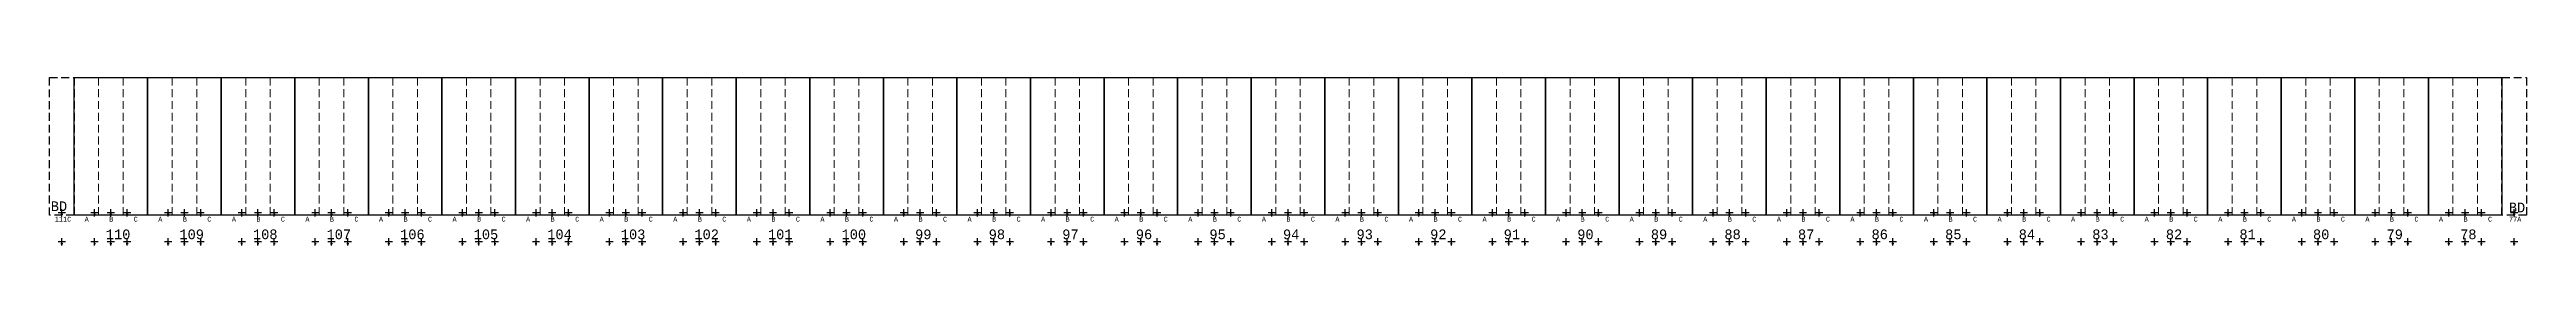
# Model space of a CAD drawing. Header units: millimetres. Extents: x 943 to 655635, y 611 to 177910.
# Drawn here: x 80191 to 182807, y 25548 to 32488 of the extents above; entities that cross this region are included whole.
import ezdxf

# ---------------------------------------------------------------- set-up
doc = ezdxf.new("R2010")
doc.units = ezdxf.units.MM
doc.linetypes.add('DASHED', pattern=[0.75, 0.5, -0.25])
doc.layers.add('Bin location transponder', color=250, linetype='Continuous')
doc.layers.add('WF_numbers', color=6, linetype='Continuous')
for name, color, linetype, lineweight in [('WF buffer', 1, 'DASHED', 30), ('WF transponder', 3, 'Continuous', 30), ('WF_all_bays', 5, 'Continuous', 30), ('WF_sketch_stock_areas', 30, 'Continuous', 30)]:
    doc.layers.add(name, color=color, linetype=linetype, lineweight=lineweight)
doc.styles.add('WF_txt', font='consola.ttf')

# ---------------------------------------------------------------- blocks, each defined once
blk = doc.blocks.new('Bin location transponder')
at = {"layer": 'Bin location transponder', "color": 3, "lineweight": 30}
for p, q in [((-600, 0), (600, 0)), ((-150, 300), (150, 300)), ((0, 600), (0, -600))]:
    blk.add_line(p, q, dxfattribs=at)
blk = doc.blocks.new('WF 120x224in bay')
at = {"layer": 'WF_all_bays', "linetype": 'DASHED', "lineweight": 5, "ltscale": 650}
for p, q in [((1016, 5690), (1016, 0)), ((2032, 5690), (2032, 0))]:
    blk.add_line(p, q, dxfattribs=at)
at = {"layer": 'WF_all_bays'}
blk.add_lwpolyline([(0, 5690), (3048, 5690), (3048, 0), (0, 0)], close=True, dxfattribs=at)
at = {"layer": 'WF transponder', "xscale": 0.25, "yscale": 0.25, "zscale": 0.25, "rotation": 180.0000000062352}
for p in [(850, 100), (1524, 100), (2198, 100), (850, -1100), (1524, -1100), (2198, -1100)]:
    blk.add_blockref('Bin location transponder', p, dxfattribs=at)
at = {"layer": 'WF_numbers', "linetype": 'DASHED', "char_height": 200, "attachment_point": 1, "rotation": 0, "style": 'WF_txt'}
for s, insert in [('A', (439, -62, -723)), ('B', (1455, -62, -723)), ('C', (2471, -62, -723))]:
    blk.add_mtext_dynamic_manual_height_columns(s, width=423.53, gutter_width=2118, heights=[0], dxfattribs=dict(at, insert=insert))
blk = doc.blocks.new('WF 40x224in buffer')
at = {"layer": 'WF buffer', "ltscale": 650}
blk.add_lwpolyline([(0, 5690), (1016, 5690), (1016, 0), (0, 0)], close=True, dxfattribs=at)
at = {"layer": 'WF transponder', "xscale": 0.25, "yscale": 0.25, "zscale": 0.25, "rotation": 180.0000000062352}
for p in [(508, 100), (508, -1100)]:
    blk.add_blockref('Bin location transponder', p, dxfattribs=at)

msp = doc.modelspace()

# ---------------------------------------------------------------- block references
at = {"layer": 'WF_all_bays'}
for p in [(81207, 26798, -362), (84255, 26798, -362), (87303, 26798, -362), (90351, 26798, -362), (93399, 26798, -362), (96447, 26798, -362), (99495, 26798, -362), (102543, 26798, -362), (105591, 26798, -362), (108639, 26798, -362), (111687, 26798, -362), (114735, 26798, -362), (117783, 26798, -362), (120831, 26798, -362), (123879, 26798, -362), (126927, 26798, -362), (129975, 26798, -362), (133023, 26798, -362), (136071, 26798, -362), (139119, 26798, -362), (142167, 26798, -362), (145215, 26798, -362), (148263, 26798, -362), (151311, 26798, -362), (154359, 26798, -362), (157407, 26798, -362), (160455, 26798, -362), (163503, 26798, -362), (166551, 26798, -362), (169599, 26798, -362), (172647, 26798, -362), (175695, 26798, -362), (178743, 26798, -362)]:
    msp.add_blockref('WF 120x224in bay', p, dxfattribs=at)
at = {"layer": 'WF_sketch_stock_areas'}
for p in [(80191, 26798, -40389), (181791, 26798, -40389)]:
    msp.add_blockref('WF 40x224in buffer', p, dxfattribs=at)

# ---------------------------------------------------------------- texts
at = {"layer": 'WF_numbers', "linetype": 'DASHED', "style": 'WF_txt'}
for s, heights, insert, char_height, attachment_point in [('BD', [0], (80921, 27371, -162581), 400, 3), ('111C', [206], (80410, 26736, -41112), 200, 1), ('BD', [0], (182077, 27319, -364828), 400, 1), ('110', [0], (82523, 26210, -40389), 400, 1), ('109', [0], (85571, 26210, -40389), 400, 1), ('108', [0], (88619, 26210, -40389), 400, 1), ('107', [0], (91667, 26210, -40389), 400, 1), ('106', [0], (94715, 26210, -40389), 400, 1), ('105', [0], (97763, 26210, -40389), 400, 1), ('104', [0], (100811, 26210, -40389), 400, 1), ('103', [0], (103859, 26210, -40389), 400, 1), ('102', [0], (106907, 26210, -40389), 400, 1), ('101', [0], (109955, 26210, -40389), 400, 1), ('100', [0], (113003, 26210, -40389), 400, 1), ('99', [0], (116051, 26210, -40389), 400, 1), ('98', [0], (119099, 26210, -40389), 400, 1), ('97', [0], (122147, 26210, -40389), 400, 1), ('96', [0], (125195, 26210, -40389), 400, 1), ('95', [0], (128243, 26210, -40389), 400, 1), ('94', [0], (131291, 26210, -40389), 400, 1), ('93', [0], (134339, 26210, -40389), 400, 1), ('92', [0], (137387, 26210, -40389), 400, 1), ('91', [0], (140435, 26210, -40389), 400, 1), ('90', [0], (143483, 26210, -40389), 400, 1), ('89', [0], (146531, 26210, -40389), 400, 1), ('88', [0], (149579, 26210, -40389), 400, 1), ('87', [0], (152627, 26210, -40389), 400, 1), ('86', [0], (155675, 26210, -40389), 400, 1), ('85', [0], (158723, 26210, -40389), 400, 1), ('84', [0], (161771, 26210, -40389), 400, 1), ('83', [0], (164819, 26210, -40389), 400, 1), ('82', [0], (167867, 26210, -40389), 400, 1), ('81', [0], (170915, 26210, -40389), 400, 1), ('80', [0], (173963, 26210, -40389), 400, 1), ('79', [0], (177011, 26210, -40389), 400, 1), ('78', [0], (180059, 26210, -40389), 400, 1)]:
    msp.add_mtext_dynamic_manual_height_columns(s, width=423.53, gutter_width=2118, heights=heights, dxfattribs=dict(at, insert=insert, char_height=char_height, attachment_point=attachment_point))
at = {"layer": 'WF_numbers', "linetype": 'DASHED', "insert": (182085, 26736, -41112), "char_height": 200, "attachment_point": 1, "rotation": 0, "style": 'WF_txt'}
msp.add_mtext_dynamic_manual_height_columns('77A', width=423.53, gutter_width=2118, heights=[0], dxfattribs=at)

doc.saveas('drawing.dxf')
